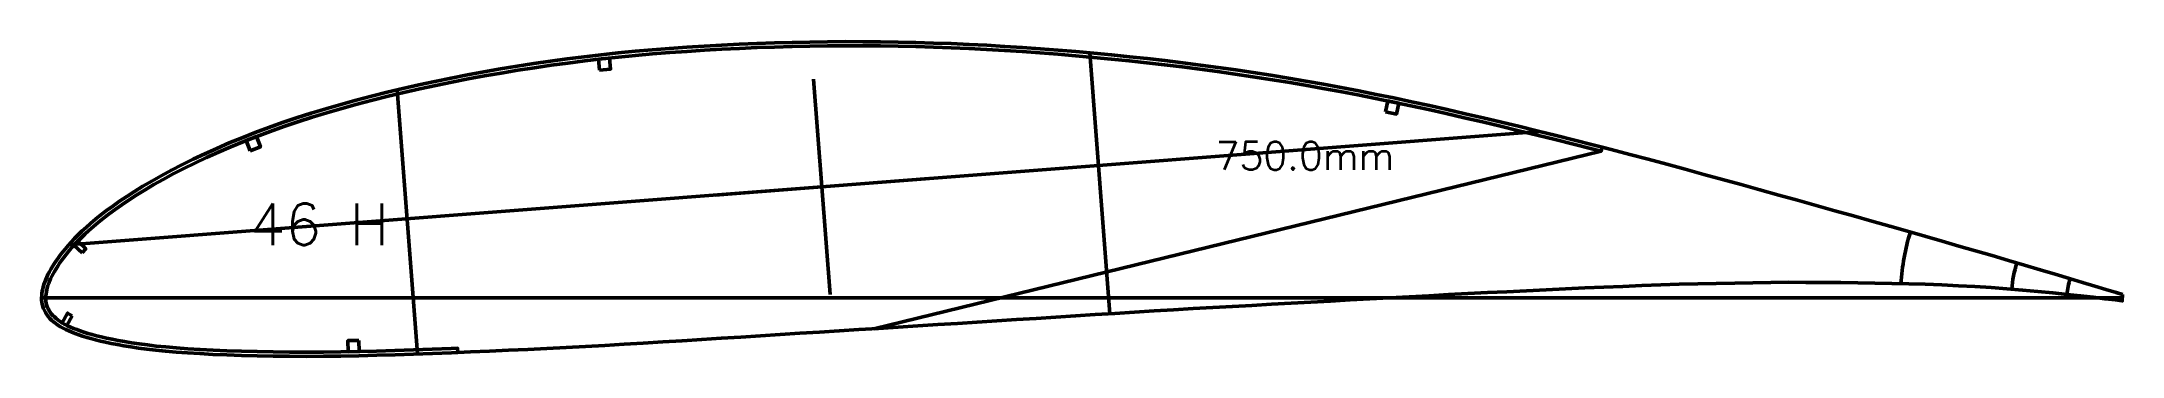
# Model space of a CAD drawing. Header units: metres. Extents: x -405 to 675, y -15418 to 133.
# Drawn here: x -281 to 469, y -9021 to -8908 of the extents above; entities that cross this region are included whole.
import ezdxf
from ezdxf.enums import TextEntityAlignment as Align

# ---------------------------------------------------------------- set-up
doc = ezdxf.new("R2010")
doc.units = ezdxf.units.M
for name, color, linetype, lineweight in [('FoilLayer', 7, 'Continuous', 50), ('RefFoilLayer', 7, 'Continuous', 50), ('StringerLayer', 7, 'Continuous', 50), ('SubLayer', 7, 'Continuous', 50), ('TextLayer', 7, 'Continuous', 50)]:
    doc.layers.add(name, color=color, linetype=linetype, lineweight=lineweight)
doc.styles.add('MSゴシック', font='romans')

msp = doc.modelspace()

# ---------------------------------------------------------------- texts
at = {"layer": 'TextLayer', "style": 'MSゴシック'}
msp.add_text('750.0mm', height=10, dxfattribs=at).set_placement((206.25, -8956.89), align=Align.BOTTOM_RIGHT)
msp.add_text('46 H', height=15, dxfattribs=at).set_placement((-206.25, -8981.07))

# ---------------------------------------------------------------- linework, layer by layer
at = {"layer": 'FoilLayer'}
msp.add_line((280.87, -8947.27), (18.75, -9011.14), dxfattribs=at)
msp.add_lwpolyline([(468.75, -8998.87), (466.45, -8998.14), (462.77, -8997.03), (458.77, -8995.79), (454.41, -8994.47), (449.66, -8993.07), (444.55, -8991.55), (439.14, -8989.94), (433.48, -8988.27), (427.66, -8986.55), (421.78, -8984.83), (415.86, -8983.14), (409.85, -8981.39), (403.77, -8979.6), (397.59, -8977.83), (391.31, -8976.04), (384.92, -8974.25), (378.42, -8972.41), (371.81, -8970.55), (365.12, -8968.68), (358.39, -8966.79), (351.63, -8964.9), (344.87, -8963.01), (338.12, -8961.13), (331.37, -8959.27), (324.62, -8957.41), (317.89, -8955.57), (311.18, -8953.74), (304.5, -8951.94), (297.83, -8950.16), (291.18, -8948.41), (284.54, -8946.67), (281.25, -8945.82), (280.87, -8947.27), (277.54, -8946.41), (270.94, -8944.73), (264.35, -8943.08), (257.77, -8941.45), (251.19, -8939.85), (244.61, -8938.27), (238.05, -8936.72), (231.53, -8935.19), (225.07, -8933.71), (218.65, -8932.27), (212.26, -8930.88), (205.89, -8929.54), (199.54, -8928.24), (193.19, -8926.99), (186.86, -8925.77), (180.54, -8924.61), (174.23, -8923.49), (167.92, -8922.42), (161.6, -8921.39), (155.27, -8920.41), (148.93, -8919.46), (142.58, -8918.56), (136.22, -8917.7), (129.86, -8916.89), (123.49, -8916.12), (117.11, -8915.39), (110.71, -8914.7), (104.29, -8914.05), (97.86, -8913.44), (91.43, -8912.86), (85, -8912.33), (78.58, -8911.84), (72.16, -8911.38), (65.76, -8910.97), (59.35, -8910.61), (52.96, -8910.29), (46.57, -8910.01), (40.19, -8909.78), (33.82, -8909.59), (27.45, -8909.45), (21.08, -8909.35), (14.72, -8909.3), (8.36, -8909.29), (2, -8909.33), (-4.36, -8909.42), (-10.71, -8909.55), (-17.05, -8909.72), (-23.39, -8909.94), (-29.71, -8910.21), (-36.02, -8910.52), (-42.31, -8910.88), (-48.59, -8911.28), (-54.83, -8911.73), (-61.03, -8912.21), (-67.19, -8912.75), (-73.31, -8913.35), (-79.4, -8914), (-85.48, -8914.72), (-91.55, -8915.49), (-97.61, -8916.31), (-103.64, -8917.18), (-109.65, -8918.11), (-115.63, -8919.09), (-121.57, -8920.12), (-127.48, -8921.21), (-133.35, -8922.35), (-139.17, -8923.55), (-144.94, -8924.79), (-150.66, -8926.1), (-156.32, -8927.46), (-161.94, -8928.88), (-167.52, -8930.36), (-173.01, -8931.88), (-178.41, -8933.43), (-183.69, -8935.02), (-188.85, -8936.67), (-193.9, -8938.36), (-198.85, -8940.12), (-203.69, -8941.92), (-208.41, -8943.77), (-213.01, -8945.66), (-217.48, -8947.58), (-221.8, -8949.53), (-225.97, -8951.51), (-229.97, -8953.48), (-233.78, -8955.44), (-237.39, -8957.37), (-240.78, -8959.27), (-243.96, -8961.14), (-246.94, -8962.97), (-249.71, -8964.76), (-252.29, -8966.5), (-254.69, -8968.18), (-256.91, -8969.8), (-258.95, -8971.37), (-260.84, -8972.88), (-262.58, -8974.34), (-264.18, -8975.75), (-265.66, -8977.12), (-267.03, -8978.45), (-268.3, -8979.72), (-269.47, -8980.96), (-270.55, -8982.15), (-271.54, -8983.3), (-272.46, -8984.42), (-273.3, -8985.51), (-274.08, -8986.56), (-274.8, -8987.59), (-275.46, -8988.58), (-276.06, -8989.55), (-276.62, -8990.5), (-277.14, -8991.42), (-277.6, -8992.29), (-278, -8993.14), (-278.36, -8994), (-278.69, -8994.85), (-278.98, -8995.63), (-279.21, -8996.39), (-279.39, -8997.15), (-279.54, -8997.91), (-279.65, -8998.64), (-279.72, -8999.34), (-279.75, -9000.05), (-279.74, -9000.68), (-279.7, -9001.33), (-279.6, -9001.96), (-279.44, -9002.61), (-279.22, -9003.26), (-278.94, -9003.9), (-278.61, -9004.53), (-278.22, -9005.15), (-277.77, -9005.75), (-277.25, -9006.35), (-276.66, -9006.93), (-276.02, -9007.5), (-275.31, -9008.06), (-274.55, -9008.59), (-273.73, -9009.11), (-272.85, -9009.61), (-271.9, -9010.09), (-270.87, -9010.56), (-269.77, -9011.02), (-268.59, -9011.48), (-267.34, -9011.92), (-266.01, -9012.37), (-264.59, -9012.82), (-263.07, -9013.26), (-261.46, -9013.7), (-259.73, -9014.13), (-257.86, -9014.55), (-255.85, -9014.96), (-253.68, -9015.38), (-251.34, -9015.8), (-248.82, -9016.22), (-246.09, -9016.62), (-243.13, -9017.01), (-239.92, -9017.38), (-236.43, -9017.72), (-232.64, -9018.04), (-228.54, -9018.35), (-224.14, -9018.64), (-219.43, -9018.89), (-214.44, -9019.1), (-209.15, -9019.26), (-203.59, -9019.4), (-197.81, -9019.5), (-191.87, -9019.57), (-185.82, -9019.6), (-179.67, -9019.58), (-173.41, -9019.5), (-167.01, -9019.37), (-160.5, -9019.21), (-153.9, -9019.02), (-147.21, -9018.8), (-140.44, -9018.55), (-133.6, -9018.29), (-131.31, -9018.2), (-131.25, -9019.7), (-126.67, -9019.52), (-119.8, -9019.23), (-112.93, -9018.93), (-106.05, -9018.6), (-99.13, -9018.25), (-92.18, -9017.89), (-85.22, -9017.52), (-78.27, -9017.15), (-71.33, -9016.75), (-64.37, -9016.34), (-57.38, -9015.9), (-50.37, -9015.46), (-43.33, -9015.02), (-36.28, -9014.59), (-29.22, -9014.15), (-22.15, -9013.71), (-15.05, -9013.25), (-7.96, -9012.8), (-0.86, -9012.36), (6.24, -9011.92), (13.35, -9011.47), (20.44, -9011.03), (27.53, -9010.58), (34.63, -9010.13), (41.73, -9009.68), (48.83, -9009.23), (55.93, -9008.78), (63.03, -9008.34), (70.13, -9007.89), (77.23, -9007.44), (84.32, -9006.98), (91.41, -9006.53), (98.49, -9006.08), (105.57, -9005.64), (112.64, -9005.2), (119.71, -9004.77), (126.78, -9004.35), (133.83, -9003.93), (140.88, -9003.53), (147.94, -9003.13), (155.01, -9002.74), (162.09, -9002.36), (169.18, -9001.97), (176.27, -9001.58), (183.36, -9001.18), (190.44, -9000.79), (197.52, -9000.41), (204.61, -9000.03), (211.69, -8999.65), (218.76, -8999.27), (225.82, -8998.89), (232.86, -8998.52), (239.9, -8998.16), (246.93, -8997.82), (253.97, -8997.48), (261, -8997.14), (268, -8996.8), (274.95, -8996.48), (281.84, -8996.18), (288.72, -8995.9), (295.56, -8995.63), (302.33, -8995.38), (309.04, -8995.17), (315.71, -8994.99), (322.37, -8994.85), (329.01, -8994.72), (335.59, -8994.6), (342.04, -8994.48), (348.36, -8994.44), (354.67, -8994.47), (360.99, -8994.5), (367.24, -8994.52), (373.4, -8994.58), (379.54, -8994.72), (385.67, -8994.86), (391.72, -8994.97), (397.69, -8995.12), (403.64, -8995.38), (409.63, -8995.68), (415.59, -8995.99), (421.4, -8996.31), (427.09, -8996.75), (432.75, -8997.25), (438.31, -8997.77), (443.68, -8998.28), (448.8, -8998.81), (453.64, -8999.34), (458.18, -8999.85), (462.4, -9000.34), (466.29, -9000.81), (468.7, -9001.12)], close=True, dxfattribs=at)
at = {"layer": 'RefFoilLayer'}
msp.add_lwpolyline([(468.75, -8998.87), (466.45, -8998.14), (462.77, -8997.03), (458.77, -8995.79), (454.41, -8994.47), (449.66, -8993.07), (444.55, -8991.55), (439.14, -8989.94), (433.48, -8988.27), (427.66, -8986.55), (421.78, -8984.83), (415.86, -8983.14), (409.85, -8981.39), (403.77, -8979.6), (397.59, -8977.83), (391.31, -8976.04), (384.92, -8974.25), (378.42, -8972.41), (371.81, -8970.55), (365.12, -8968.68), (358.39, -8966.79), (351.63, -8964.9), (344.87, -8963.01), (338.12, -8961.13), (331.37, -8959.27), (324.62, -8957.41), (317.89, -8955.57), (311.18, -8953.74), (304.5, -8951.94), (297.83, -8950.16), (291.18, -8948.41), (284.54, -8946.67), (277.91, -8944.96), (271.31, -8943.28), (264.71, -8941.62), (258.12, -8939.99), (251.54, -8938.39), (244.95, -8936.81), (238.39, -8935.26), (231.87, -8933.73), (225.4, -8932.25), (218.97, -8930.81), (212.57, -8929.42), (206.19, -8928.07), (199.83, -8926.77), (193.48, -8925.51), (187.13, -8924.3), (180.81, -8923.13), (174.48, -8922.01), (168.16, -8920.94), (161.83, -8919.91), (155.49, -8918.92), (149.14, -8917.98), (142.78, -8917.08), (136.41, -8916.22), (130.04, -8915.4), (123.66, -8914.63), (117.27, -8913.9), (110.86, -8913.21), (104.43, -8912.56), (97.99, -8911.94), (91.56, -8911.37), (85.12, -8910.83), (78.69, -8910.34), (72.26, -8909.89), (65.84, -8909.48), (59.43, -8909.11), (53.03, -8908.79), (46.63, -8908.51), (40.24, -8908.28), (33.85, -8908.09), (27.47, -8907.95), (21.09, -8907.85), (14.72, -8907.8), (8.35, -8907.79), (1.98, -8907.83), (-4.39, -8907.92), (-10.75, -8908.05), (-17.11, -8908.22), (-23.45, -8908.44), (-29.78, -8908.71), (-36.1, -8909.02), (-42.41, -8909.38), (-48.7, -8909.78), (-54.95, -8910.23), (-61.17, -8910.72), (-67.34, -8911.26), (-73.47, -8911.86), (-79.57, -8912.51), (-85.67, -8913.23), (-91.76, -8914), (-97.82, -8914.82), (-103.87, -8915.7), (-109.89, -8916.63), (-115.88, -8917.61), (-121.84, -8918.65), (-127.77, -8919.74), (-133.65, -8920.88), (-139.49, -8922.08), (-145.28, -8923.33), (-151.01, -8924.64), (-156.69, -8926), (-162.33, -8927.43), (-167.91, -8928.91), (-173.43, -8930.43), (-178.84, -8931.99), (-184.14, -8933.59), (-189.33, -8935.24), (-194.4, -8936.95), (-199.37, -8938.71), (-204.23, -8940.52), (-208.98, -8942.38), (-213.61, -8944.28), (-218.1, -8946.21), (-222.44, -8948.18), (-226.63, -8950.16), (-230.65, -8952.15), (-234.49, -8954.11), (-238.12, -8956.06), (-241.54, -8957.98), (-244.75, -8959.86), (-247.75, -8961.71), (-250.55, -8963.52), (-253.15, -8965.27), (-255.57, -8966.97), (-257.82, -8968.61), (-259.89, -8970.2), (-261.81, -8971.73), (-263.57, -8973.21), (-265.2, -8974.65), (-266.71, -8976.04), (-268.1, -8977.39), (-269.39, -8978.69), (-270.58, -8979.95), (-271.68, -8981.17), (-272.7, -8982.35), (-273.64, -8983.5), (-274.51, -8984.62), (-275.31, -8985.7), (-276.05, -8986.76), (-276.74, -8987.78), (-277.36, -8988.79), (-277.93, -8989.77), (-278.46, -8990.72), (-278.95, -8991.65), (-279.38, -8992.56), (-279.76, -8993.46), (-280.1, -8994.34), (-280.41, -8995.2), (-280.67, -8996.04), (-280.87, -8996.87), (-281.02, -8997.69), (-281.14, -8998.49), (-281.22, -8999.28), (-281.25, -9000.05), (-281.24, -9000.81), (-281.18, -9001.57), (-281.05, -9002.34), (-280.86, -9003.1), (-280.59, -9003.86), (-280.27, -9004.6), (-279.88, -9005.34), (-279.42, -9006.05), (-278.89, -9006.75), (-278.3, -9007.42), (-277.65, -9008.06), (-276.94, -9008.68), (-276.18, -9009.28), (-275.35, -9009.86), (-274.47, -9010.42), (-273.53, -9010.95), (-272.52, -9011.46), (-271.45, -9011.95), (-270.31, -9012.42), (-269.1, -9012.89), (-267.82, -9013.35), (-266.46, -9013.8), (-265.01, -9014.26), (-263.47, -9014.71), (-261.82, -9015.15), (-260.06, -9015.59), (-258.17, -9016.02), (-256.13, -9016.44), (-253.95, -9016.86), (-251.58, -9017.28), (-249.04, -9017.7), (-246.28, -9018.11), (-243.3, -9018.5), (-240.07, -9018.87), (-236.56, -9019.21), (-232.75, -9019.54), (-228.63, -9019.85), (-224.22, -9020.13), (-219.5, -9020.39), (-214.48, -9020.59), (-209.18, -9020.76), (-203.61, -9020.89), (-197.83, -9021), (-191.88, -9021.07), (-185.81, -9021.1), (-179.65, -9021.08), (-173.38, -9021), (-166.97, -9020.87), (-160.45, -9020.71), (-153.85, -9020.52), (-147.16, -9020.29), (-140.38, -9020.05), (-133.54, -9019.79), (-126.67, -9019.52), (-119.8, -9019.23), (-112.93, -9018.93), (-106.05, -9018.6), (-99.13, -9018.25), (-92.18, -9017.89), (-85.22, -9017.52), (-78.27, -9017.15), (-71.33, -9016.75), (-64.37, -9016.34), (-57.38, -9015.9), (-50.37, -9015.46), (-43.33, -9015.02), (-36.28, -9014.59), (-29.22, -9014.15), (-22.15, -9013.71), (-15.05, -9013.25), (-7.96, -9012.8), (-0.86, -9012.36), (6.24, -9011.92), (13.35, -9011.47), (20.44, -9011.03), (27.53, -9010.58), (34.63, -9010.13), (41.73, -9009.68), (48.83, -9009.23), (55.93, -9008.78), (63.03, -9008.34), (70.13, -9007.89), (77.23, -9007.44), (84.32, -9006.98), (91.41, -9006.53), (98.49, -9006.08), (105.57, -9005.64), (112.64, -9005.2), (119.71, -9004.77), (126.78, -9004.35), (133.83, -9003.93), (140.88, -9003.53), (147.94, -9003.13), (155.01, -9002.74), (162.09, -9002.36), (169.18, -9001.97), (176.27, -9001.58), (183.36, -9001.18), (190.44, -9000.79), (197.52, -9000.41), (204.61, -9000.03), (211.69, -8999.65), (218.76, -8999.27), (225.82, -8998.89), (232.86, -8998.52), (239.9, -8998.16), (246.93, -8997.82), (253.97, -8997.48), (261, -8997.14), (268, -8996.8), (274.95, -8996.48), (281.84, -8996.18), (288.72, -8995.9), (295.56, -8995.63), (302.33, -8995.38), (309.04, -8995.17), (315.71, -8994.99), (322.37, -8994.85), (329.01, -8994.72), (335.59, -8994.6), (342.04, -8994.48), (348.36, -8994.44), (354.67, -8994.47), (360.99, -8994.5), (367.24, -8994.52), (373.4, -8994.58), (379.54, -8994.72), (385.67, -8994.86), (391.72, -8994.97), (397.69, -8995.12), (403.64, -8995.38), (409.63, -8995.68), (415.59, -8995.99), (421.4, -8996.31), (427.09, -8996.75), (432.75, -8997.25), (438.31, -8997.77), (443.68, -8998.28), (448.8, -8998.81), (453.64, -8999.34), (458.18, -8999.85), (462.4, -9000.34), (466.29, -9000.81), (468.7, -9001.12)], close=True, dxfattribs=at)
at = {"layer": 'StringerLayer'}
for points in [[(-80.15, -8918.11), (-76.17, -8917.68), (-76.6, -8913.7), (-80.58, -8914.13), (-80.15, -8918.11)], [(203.16, -8933.05), (207.07, -8933.88), (207.9, -8929.96), (203.98, -8929.14), (203.16, -8933.05)], [(-206.11, -8947.16), (-202.38, -8945.7), (-203.84, -8941.98), (-207.57, -8943.44), (-206.11, -8947.16)], [(-266.69, -8983.85), (-265.32, -8982.39), (-268.22, -8979.64), (-269.6, -8981.09), (-266.69, -8983.85)], [(-270.18, -9006.52), (-271.92, -9005.54), (-273.89, -9009.03), (-272.14, -9010.01), (-270.18, -9006.52)], [(-166.86, -9015.37), (-170.86, -9015.45), (-170.78, -9019.45), (-166.78, -9019.37), (-166.86, -9015.37)]]:
    msp.add_lwpolyline(points, dxfattribs=at)
at = {"layer": 'SubLayer'}
for p, q in [((96.58, -8911.82), (103.81, -9005.75)), ((-2.98, -8921.34), (2.98, -8998.83)), ((-153.13, -8925.15), (-145.81, -9020.25)), ((258.82, -8940.17), (-271.51, -8980.97)), ((-38.49, -8963.04), (38.49, -8957.12)), ((-281.25, -9000), (468.75, -9000))]:
    msp.add_line(p, q, dxfattribs=at)
for radius, start, end in [(80, 162.79076, 176.3586), (40, 161.73756, 175.56183), (20, 159.97993, 176.57654)]:
    msp.add_arc((468.75, -9000), radius, start, end, dxfattribs=at)

msp.set_redraw_order([(e.dxf.handle, doc.entitydb.next_handle()) for e in msp.query("TEXT MTEXT ATTDEF DIMENSION ARC_DIMENSION")])  # texts and dimensions are drawn at this point

doc.saveas('drawing.dxf')
